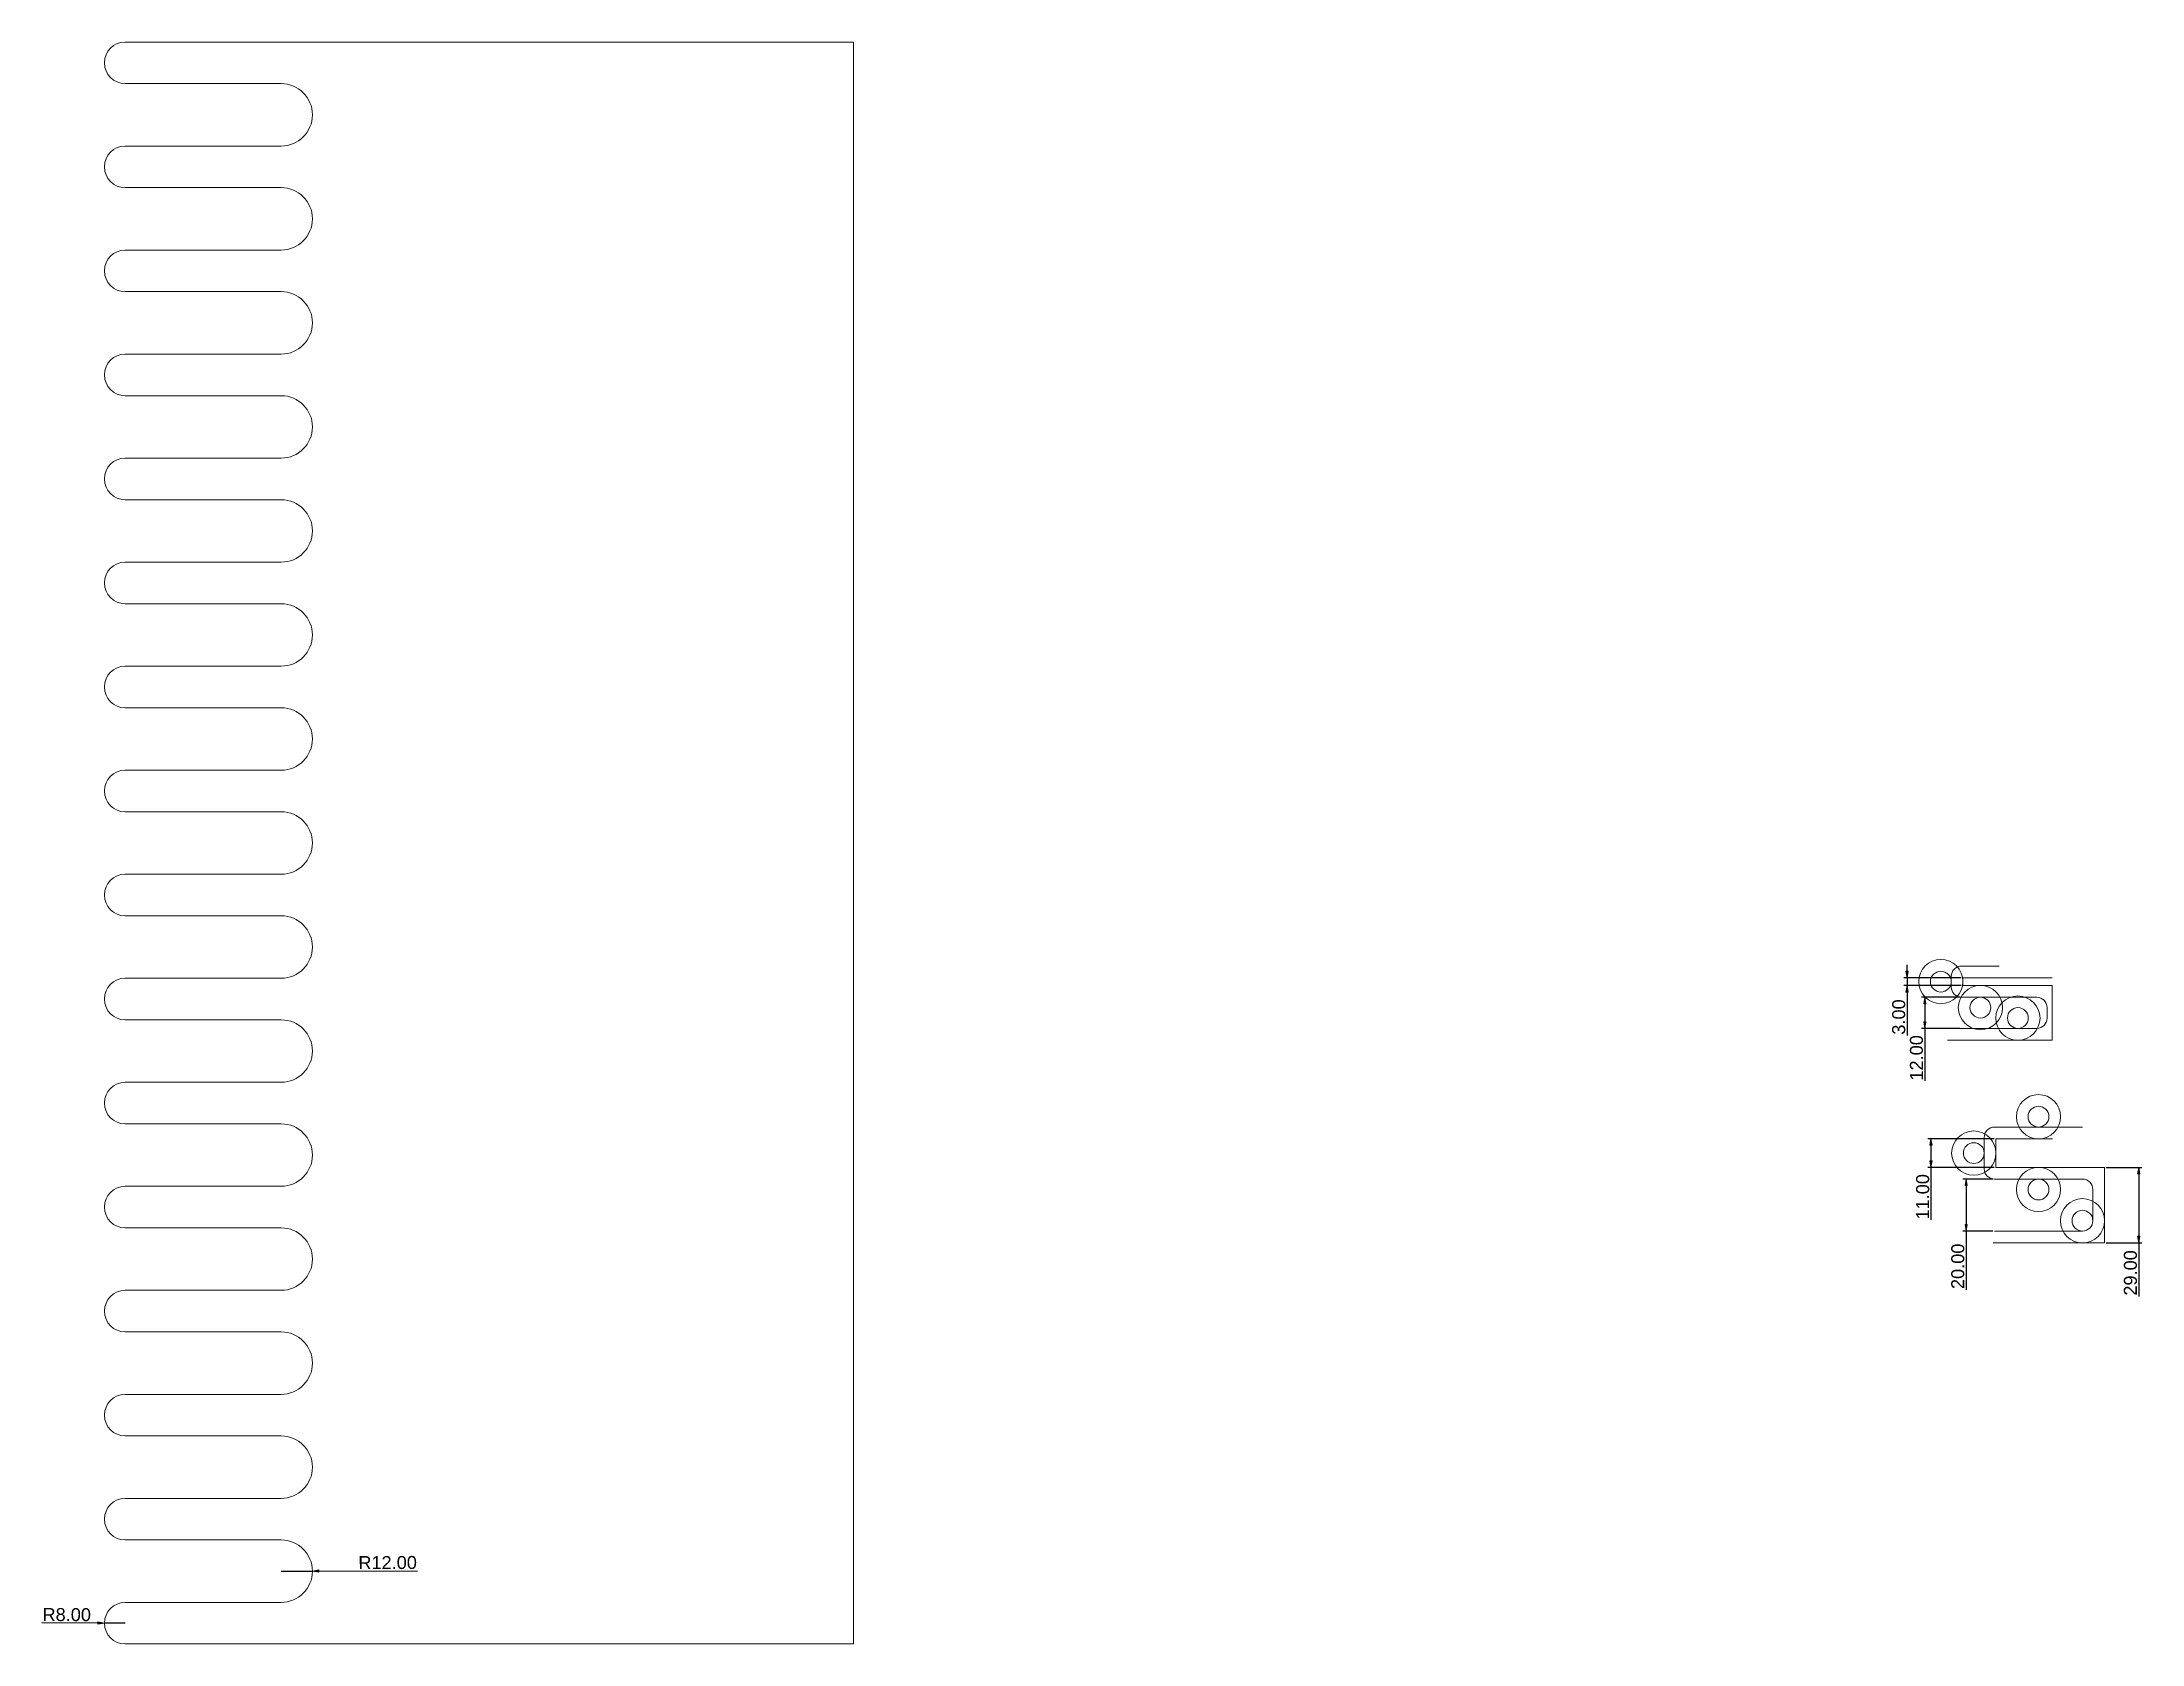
# Model space of a CAD drawing. Header units: millimetres. Extents: x -751 to 39822, y -9875 to 9310.
# Drawn here: x -751 to 57, y -159 to 457 of the extents above; entities that cross this region are included whole.
import ezdxf

# ---------------------------------------------------------------- set-up
doc = ezdxf.new("R2010")
doc.units = ezdxf.units.MM
doc.header["$MEASUREMENT"] = 0
doc.header["$PDSIZE"] = -5
doc.layers.get('0').update_dxf_attribs({"lineweight": 0})
doc.layers.get('Defpoints').update_dxf_attribs({"lineweight": 0})
doc.styles.get("Standard").update_dxf_attribs({"font": 'arial.ttf'})
doc.dimstyles.new('ISO-25', dxfattribs={"dimtxt": 5, "dimasz": 2.5, "dimexe": 1.25, "dimexo": 0.625, "dimtad": 1, "dimzin": 0, "dimdsep": 46, "dimtxsty": 'Standard', "dimblk": 'VDDIM_DEFAULT', "dimcen": 0.09, "dimclrt": 256, "dimadec": 0, "dimazin": 0, "dimtfac": 1, "dimtdec": 4, "dimtix": 1, "dimtmove": 0, "dimatfit": 3, "dimfxl": 1, "dimtolj": 1, "dimtzin": 0, "dimarcsym": 0})

msp = doc.modelspace()

# ---------------------------------------------------------------- blocks, each defined once
blk = doc.blocks.new('VDDIM_DEFAULT')
at = {"linetype": 'Continuous'}
blk.add_hatch(color=0, dxfattribs=at).paths.add_polyline_path([(0, 0), (-1, -0.1665), (-1, 0.1665)], flags=0)
at = {"color": 0, "linetype": 'Continuous'}
blk.add_lwpolyline([(0, 0), (-1, -0.1665), (-1, 0.1665), (0, 0)], dxfattribs=at)
blk = doc.blocks.new('*D977')
at = {"color": 0, "lineweight": -2}
for p, q in [((-729.37, -150.72), (-750.86, -150.62)), ((-718.87, -150.76), (-726.87, -150.73))]:
    blk.add_line(p, q, dxfattribs=at)
at = {"layer": 'Defpoints', "color": 0}
for p in [(-726.87, -150.73), (-718.87, -150.76)]:
    blk.add_point(p, dxfattribs=at)
at = {"color": 0, "lineweight": -2, "xscale": 2.5, "yscale": 2.5, "zscale": 2.5, "rotation": 359.7468724640988}
blk.add_blockref('VDDIM_DEFAULT', (-726.87, -150.73), dxfattribs=at)
at = {"insert": (-741.35, -147.49), "char_height": 5, "attachment_point": 5, "rotation": 359.74687}
blk.add_mtext('\\A1;R8.00', dxfattribs=at)
blk = doc.blocks.new('*D978')
at = {"color": 0, "lineweight": -2}
for p, q in [((-658.87, -130.76), (-646.87, -130.73)), ((-644.37, -130.73), (-606.51, -130.63))]:
    blk.add_line(p, q, dxfattribs=at)
at = {"layer": 'Defpoints', "color": 0}
for p in [(-658.87, -130.76), (-646.87, -130.73)]:
    blk.add_point(p, dxfattribs=at)
at = {"color": 0, "lineweight": -2, "xscale": 2.5, "yscale": 2.5, "zscale": 2.5, "rotation": 180.1444839408874}
blk.add_blockref('VDDIM_DEFAULT', (-646.87, -130.73), dxfattribs=at)
at = {"insert": (-617.95, -127.48), "char_height": 5, "attachment_point": 5, "rotation": 0.14448}
blk.add_mtext('\\A1;R12.00', dxfattribs=at)
blk = doc.blocks.new('*D996')
at = {"color": 0, "lineweight": -2}
for p, q in [((-12.8, 97.43), (-34.92, 97.43)), ((-33.67, 99.93), (-33.67, 102.43)), ((-33.67, 97.43), (-33.67, 75.23)), ((-33.67, 97.43), (-33.67, 94.43)), ((-12.8, 94.43), (-34.92, 94.43)), ((-33.67, 91.93), (-33.67, 89.43))]:
    blk.add_line(p, q, dxfattribs=at)
at = {"layer": 'Defpoints', "color": 0}
for p in [(-12.17, 97.43), (-33.67, 94.43), (-12.17, 94.43)]:
    blk.add_point(p, dxfattribs=at)
at = {"color": 0, "lineweight": -2, "xscale": 2.5, "yscale": 2.5, "zscale": 2.5}
for p, rotation in [((-33.67, 97.43), 270), ((-33.67, 94.43), 90)]:
    blk.add_blockref('VDDIM_DEFAULT', p, dxfattribs=dict(at, rotation=rotation))
at = {"insert": (-36.85, 82.33), "char_height": 5, "attachment_point": 5, "rotation": 90}
blk.add_mtext('\\A1;3.00', dxfattribs=at)
blk = doc.blocks.new('*D997')
at = {"color": 0, "lineweight": -2}
for p, q in [((-13.3, 89.93), (-28.09, 89.93)), ((-26.84, 89.93), (-26.84, 57.82)), ((-26.84, 87.43), (-26.84, 80.43)), ((-13.3, 77.93), (-28.09, 77.93))]:
    blk.add_line(p, q, dxfattribs=at)
at = {"layer": 'Defpoints', "color": 0}
for p in [(-12.67, 89.93), (-26.84, 77.93), (-12.67, 77.93)]:
    blk.add_point(p, dxfattribs=at)
at = {"color": 0, "lineweight": -2, "xscale": 2.5, "yscale": 2.5, "zscale": 2.5}
for p, rotation in [((-26.84, 89.93), 89.99999999999999), ((-26.84, 77.93), 270)]:
    blk.add_blockref('VDDIM_DEFAULT', p, dxfattribs=dict(at, rotation=rotation))
at = {"insert": (-30.02, 66.62), "char_height": 5, "attachment_point": 5, "rotation": 90}
blk.add_mtext('\\A1;12.00', dxfattribs=at)
blk = doc.blocks.new('*D998')
at = {"color": 0, "lineweight": -2}
for p, q in [((-0.12, 35.5), (-25.7, 35.5)), ((-24.45, 35.5), (-24.45, 4.39)), ((-24.45, 33), (-24.45, 27)), ((-0.12, 24.5), (-25.7, 24.5))]:
    blk.add_line(p, q, dxfattribs=at)
at = {"layer": 'Defpoints', "color": 0}
for p in [(0.5, 35.5), (-24.45, 24.5), (0.5, 24.5)]:
    blk.add_point(p, dxfattribs=at)
at = {"color": 0, "lineweight": -2, "xscale": 2.5, "yscale": 2.5, "zscale": 2.5}
for p, rotation in [((-24.45, 35.5), 90), ((-24.45, 24.5), 270)]:
    blk.add_blockref('VDDIM_DEFAULT', p, dxfattribs=dict(at, rotation=rotation))
at = {"insert": (-27.63, 13.19), "char_height": 5, "attachment_point": 5, "rotation": 90}
blk.add_mtext('\\A1;11.00', dxfattribs=at)
blk = doc.blocks.new('*D999')
at = {"color": 0, "lineweight": -2}
for p, q in [((42.92, 24.5), (56.69, 24.5)), ((55.44, 24.5), (55.44, -25.17)), ((55.44, 22), (55.44, -2)), ((42.92, -4.5), (56.69, -4.5))]:
    blk.add_line(p, q, dxfattribs=at)
at = {"layer": 'Defpoints', "color": 0}
for p in [(42.29, 24.5), (42.29, -4.5), (55.44, -4.5)]:
    blk.add_point(p, dxfattribs=at)
at = {"color": 0, "lineweight": -2, "xscale": 2.5, "yscale": 2.5, "zscale": 2.5}
for p, rotation in [((55.44, 24.5), 90.00000000000001), ((55.44, -4.5), 270)]:
    blk.add_blockref('VDDIM_DEFAULT', p, dxfattribs=dict(at, rotation=rotation))
at = {"insert": (52.27, -16.08), "char_height": 5, "attachment_point": 5, "rotation": 90}
blk.add_mtext('\\A1;29.00', dxfattribs=at)
blk = doc.blocks.new('*D1000')
at = {"color": 0, "lineweight": -2}
for p, q in [((-0.62, 20), (-12.2, 20)), ((-10.95, 20), (-10.95, -22.62)), ((-10.95, 17.5), (-10.95, 2.5)), ((-0.62, 0), (-12.2, 0))]:
    blk.add_line(p, q, dxfattribs=at)
at = {"layer": 'Defpoints', "color": 0}
for p in [(0, 20), (-10.95, 0), (0, 0)]:
    blk.add_point(p, dxfattribs=at)
at = {"color": 0, "lineweight": -2, "xscale": 2.5, "yscale": 2.5, "zscale": 2.5}
for p, rotation in [((-10.95, 20), 90), ((-10.95, 0), 270)]:
    blk.add_blockref('VDDIM_DEFAULT', p, dxfattribs=dict(at, rotation=rotation))
at = {"insert": (-14.13, -13.54), "char_height": 5, "attachment_point": 5, "rotation": 90}
blk.add_mtext('\\A1;20.00', dxfattribs=at)

# ---------------------------------------------------------------- dimensions: what is measured, and where the dimension line sits
for base, p1, p2, picture, middle in [((-33.66764, 94.43069), (-12.17117, 97.43069), (-12.17117, 94.43069), '*D996', (-33.66764, 82.33069)), ((-26.84274, 77.93069), (-12.67117, 89.93069), (-12.67117, 77.93069), '*D997', (-26.84274, 66.62319)), ((-24.45462, 24.5), (0.5, 35.5), (0.5, 24.5), '*D998', (-24.45462, 13.1925)), ((55.44357, -4.5), (42.29277, 24.5), (42.29277, -4.5), '*D999', (55.44357, -16.085)), ((-10.94879, 0), (0, 20), (0, 0), '*D1000', (-10.94879, -13.53763))]:
    dim = msp.add_linear_dim(base=base, p1=p1, p2=p2, angle=270, dimstyle='ISO-25', override={"dimlfac": 1})
    dim.commit()
    dim.dimension.update_dxf_attribs({"geometry": picture, "text_midpoint": middle, "dimtype": 161})
for center, mpoint, picture, middle in [((-658.87392, -130.76386), (-646.87396, -130.7336), '*D978', (-617.93888, -130.66064)), ((-718.87392, -150.76386), (-726.87384, -150.72852), '*D977', (-741.3662, -150.66449))]:
    dim = msp.add_radius_dim(center=center, mpoint=mpoint, dimstyle='ISO-25')
    dim.commit()
    dim.dimension.update_dxf_attribs({"geometry": picture, "text_midpoint": middle, "dimtype": 164})

# ---------------------------------------------------------------- linework, layer by layer
for p, q in [((-658.87392, 457.23614), (-438.85647, 457.23614)), ((-438.85647, 457.23614), (-438.85647, -158.76386)), ((-16.67117, 97.93069), (-16.67117, 93.93069)), ((-12.67117, 101.93069), (1.75909, 101.93069)), ((-12.17117, 97.43069), (22.18934, 97.43069)), ((-12.17117, 97.43069), (-12.17117, 94.43069)), ((-12.67117, 89.93069), (1.75909, 89.93069)), ((-12.17117, 94.43069), (22.18934, 94.43069)), ((16.18934, 89.93069), (1.75909, 89.93069)), ((22.18934, 91.93069), (22.18934, 94.43069)), ((22.18934, 73.43069), (22.18934, 91.93069)), ((20.18934, 85.93069), (20.18934, 81.93069)), ((-18.04687, 73.43069), (22.18934, 73.43069)), ((16.18934, 77.93069), (-17.60342, 77.93069)), ((-4, 24), (-4, 36)), ((33.79277, 40), (0, 40)), ((0.5, 35.5), (0.5, 24.5)), ((22.30926, 35.5), (0.5, 35.5)), ((0.5, 24.5), (42.29277, 24.5)), ((42.29277, 24.5), (42.29277, -4.5)), ((33.79277, 20), (0, 20)), ((37.79277, 16), (37.79277, 4)), ((33.79277, 0), (0, 0)), ((42.29277, -4.5), (-0.52849, -4.5)), ((-658.87392, -158.76386), (-438.85647, -158.76386)), ((-438.85647, -158.76386), (-438.85647, -158.76386))]:
    msp.add_line(p, q)
msp.add_lwpolyline([(-658.87392, 457.23614), (-718.87392, 457.23614, 1), (-718.87392, 441.23614), (-658.87392, 441.23614, -1), (-658.87392, 417.23614), (-718.87392, 417.23614, 1), (-718.87392, 401.23614), (-658.87392, 401.23614, -1), (-658.87392, 377.23614), (-718.87392, 377.23614, 1), (-718.87392, 361.23614), (-658.87392, 361.23614, -1), (-658.87392, 337.23614), (-718.87392, 337.23614, 1), (-718.87392, 321.23614), (-658.87392, 321.23614, -1), (-658.87392, 297.23614), (-718.87392, 297.23614, 1), (-718.87392, 281.23614), (-658.87392, 281.23614, -1), (-658.87392, 257.23614), (-718.87392, 257.23614, 1), (-718.87392, 241.23614), (-658.87392, 241.23614, -1), (-658.87392, 217.23614), (-718.87392, 217.23614, 1), (-718.87392, 201.23614), (-658.87392, 201.23614, -1), (-658.87392, 177.23614), (-718.87392, 177.23614, 1), (-718.87392, 161.23614), (-658.87392, 161.23614, -1), (-658.87392, 137.23614), (-718.87392, 137.23614, 1), (-718.87392, 121.23614), (-658.87392, 121.23614, -1), (-658.87392, 97.23614), (-718.87392, 97.23614, 1), (-718.87392, 81.23614), (-658.87392, 81.23614, -1), (-658.87392, 57.23614), (-718.87392, 57.23614, 1), (-718.87392, 41.23614), (-658.87392, 41.23614, -1), (-658.87392, 17.23614), (-718.87392, 17.23614, 1), (-718.87392, 1.23614), (-658.87392, 1.23614, -1), (-658.87392, -22.76386), (-718.87392, -22.76386, 1), (-718.87392, -38.76386), (-658.87392, -38.76386, -1), (-658.87392, -62.76386), (-718.87392, -62.76386, 1), (-718.87392, -78.76386), (-658.87392, -78.76386, -1), (-658.87392, -102.76386), (-718.87392, -102.76386, 1), (-718.87392, -118.76386), (-658.87392, -118.76386, -1), (-658.87392, -142.76386), (-718.87392, -142.76386, 1), (-718.87392, -158.76386), (-658.87392, -158.76386)], format="xyb")
for centre, radius in [((-20.67117, 95.93069), 8.5), ((-20.67117, 95.93069), 4), ((-5.45604, 85.93069), 8.5), ((-5.45604, 85.93069), 4), ((8.97421, 81.93069), 8.5), ((8.97421, 81.93069), 4), ((16.89638, 44), 8.5), ((16.89638, 44), 4), ((-8, 30), 8.5), ((-8, 30), 4), ((16.89638, 16), 8.5), ((16.89638, 16), 4), ((33.79277, 4), 8.5), ((33.79277, 4), 4)]:
    msp.add_circle(centre, radius)
for centre, start, end in [((-12.67117, 97.93069), 90, 180), ((-12.67117, 93.93069), 180, 270), ((16.18934, 85.93069), 0, 90), ((16.18934, 81.93069), 270, 0), ((0, 36), 90, 180), ((0, 24), 180, 270), ((33.79277, 16), 0, 90), ((33.79277, 4), 270, 0)]:
    msp.add_arc(centre, 4, start, end)

msp.set_redraw_order([(e.dxf.handle, doc.entitydb.next_handle()) for e in msp.query("TEXT MTEXT ATTDEF DIMENSION ARC_DIMENSION")])  # texts and dimensions are drawn at this point

doc.saveas('drawing.dxf')
